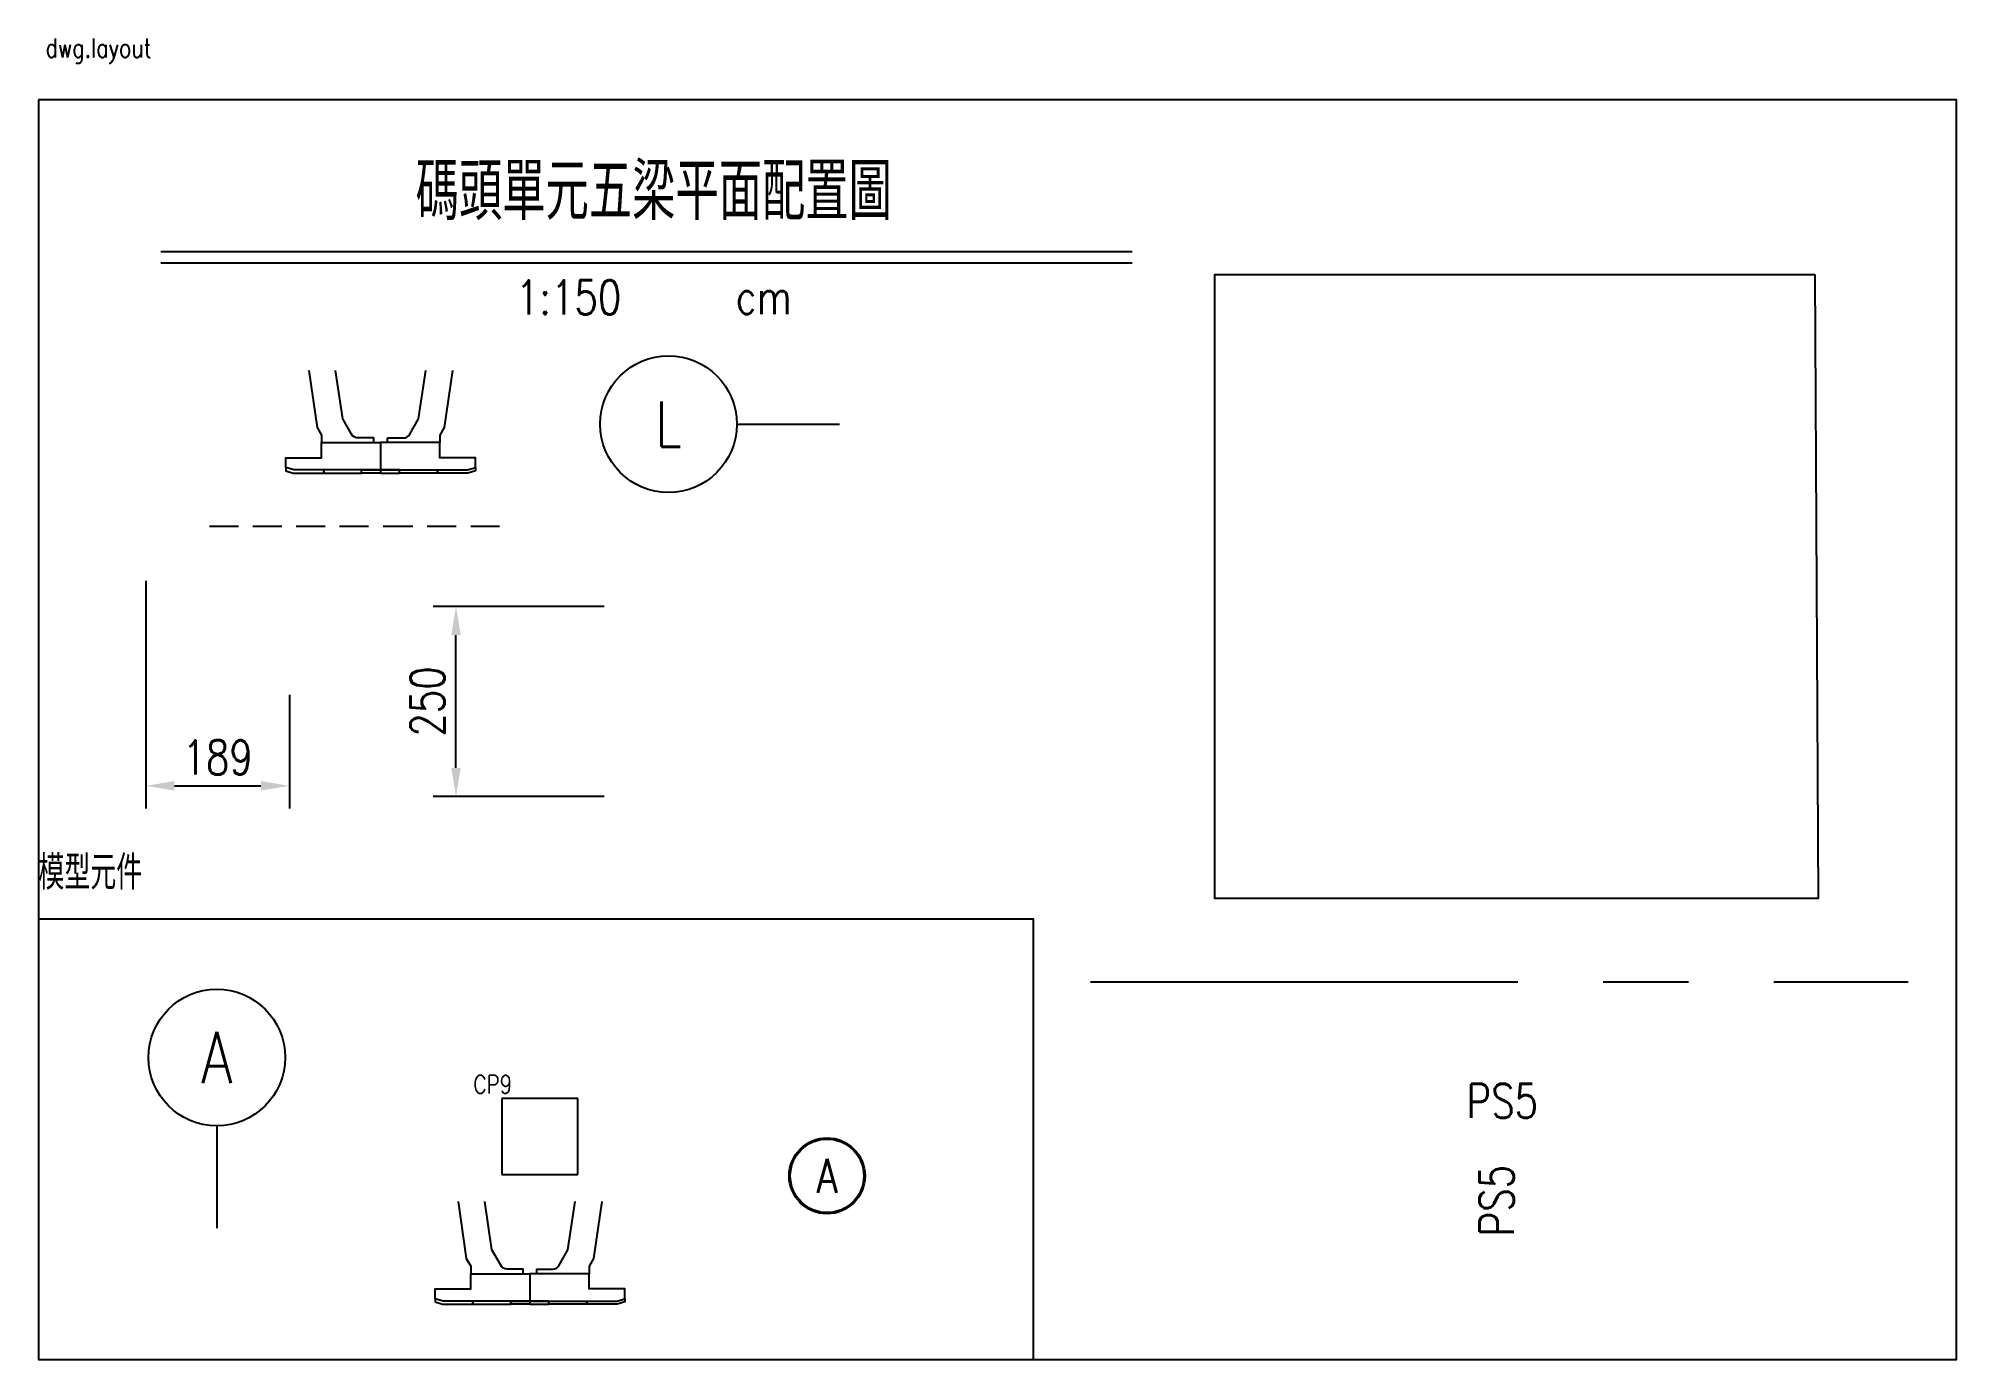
# Model space of a CAD drawing. Extents: x -4754 to 4976, y -19960 to 3841.
# Drawn here: x -4262 to -1736, y 1205 to 2945 of the extents above; entities that cross this region are included whole.
import ezdxf
from ezdxf.enums import TextEntityAlignment as Align

# ---------------------------------------------------------------- set-up
doc = ezdxf.new("R2010")
doc.units = 0
doc.header["$LTSCALE"] = 3
doc.linetypes.add('CENTER', pattern=[2, 1.25, -0.25, 0.25, -0.25])
doc.linetypes.add('DASHED', pattern=[19.05, 12.7, -6.35])
doc.layers.get('0').update_dxf_attribs({"linetype": 'CONTINUOUS'})
doc.layers.add('HB_0', color=7, linetype='CONTINUOUS', transparency=0.5)
for name, color, linetype in [('HB_DIM', 1, 'CONTINUOUS'), ('HB_SYMBOLS', 7, 'CONTINUOUS'), ('HB_TXT_CTEXT', 2, 'CONTINUOUS'), ('底圖', 7, 'CONTINUOUS'), ('預鑄樁帽', 6, 'CONTINUOUS'), ('預鑄版_TXT', 2, 'CONTINUOUS')]:
    doc.layers.add(name, color=color, linetype=linetype)
doc.styles.get("Standard").update_dxf_attribs({"font": 'ROMANS.shx', "width": 0.8, "bigfont": 'LCHINA.shx'})
doc.dimstyles.new('150cm', dxfattribs={"dimscale": 15, "dimtxt": 3, "dimasz": 2.5, "dimexe": 2, "dimexo": 2, "dimgap": 1, "dimtad": 1, "dimdsep": 46, "dimtxsty": 'Standard', "dimcen": 0, "dimclrt": 2, "dimadec": 0, "dimazin": 0, "dimtfac": 1, "dimtix": 1, "dimtmove": 2, "dimatfit": 3, "dimfxl": 0, "dimtolj": 1, "dimtzin": 0, "dimarcsym": 0})

msp = doc.modelspace()

# ---------------------------------------------------------------- texts
at = {"color": 0, "linetype": 'Continuous', "insert": (-4252.662, 2945.101), "char_height": 25, "width": 191.4764, "attachment_point": 1}
msp.add_mtext('{dwg.layout}', dxfattribs=at)
at = {"linetype": 'Continuous', "insert": (-4261.946, 1868.779), "char_height": 45, "width": 231.61621, "attachment_point": 1}
msp.add_mtext('{模型元件}', dxfattribs=at)
at = {"layer": '預鑄版_TXT', "linetype": 'Continuous', "width": 0.8}
msp.add_text('PS5', height=45, dxfattribs=at).set_placement((-2334.135, 1545.498), align=Align.MIDDLE)
msp.add_text('PS5', height=45, rotation=90, dxfattribs=at).set_placement((-2341.599, 1414.131), align=Align.MIDDLE)

# ---------------------------------------------------------------- blocks, each defined once
blk = doc.blocks.new('gr_t')
at = {"layer": 'HB_SYMBOLS', "color": 4, "linetype": 'Continuous'}
blk.add_line((0, -6), (0, -15), dxfattribs=at)
blk.add_circle((0, 0), 6, dxfattribs=at)
at = {"layer": 'HB_SYMBOLS', "color": 4, "linetype": 'Continuous', "width": 0.8}
blk.add_attdef('A', text='', height=4.5, dxfattribs=at).set_placement((0, 0), align=Align.MIDDLE)
blk = doc.blocks.new('fender')
at = {"color": 7, "linetype": 'Continuous'}
for points in [[(-94.7, -0.1), (-83.8, -75), (-78, -85.1), (-78, -95.1)], [(94.7, -0.1), (83.8, -75), (78, -85.1), (78, -95.1)]]:
    blk.add_lwpolyline(points, dxfattribs=at)
for points in [[(-9, -95.1), (-9, -89.4, 0.414214), (-9.5, -88.9), (-29.8, -88.9, -0.272631), (-38.5, -83.9), (-50, -63.5), (-59.4, -0.1)], [(9, -95.1), (9, -89.4, -0.414214), (9.5, -88.9), (29.8, -88.9, 0.272631), (38.5, -83.9), (50, -63.5), (59.4, -0.1)]]:
    blk.add_lwpolyline(points, format="xyb", dxfattribs=at)
for points in [[(0, -95.1), (0, -131.1), (-114.4, -131.1), (-125, -127.9), (-125, -115.1), (-78, -115.1), (-78, -95.1)], [(0, -95.1), (0, -131.1), (114.4, -131.1), (125, -127.9), (125, -115.1), (78, -115.1), (78, -95.1)], [(-115, -135.1), (-75, -135.1), (-75, -131.1), (-114.4, -131.1), (-125, -127.9), (-125, -132.1)], [(-75, -131.1), (-75, -135.1), (-25, -135.1), (-25, -131.1)], [(0, -131.1), (0, -135.1), (-25, -135.1), (-25, -131.1)], [(0, -131.1), (0, -135.1), (25, -135.1), (25, -131.1)], [(75, -131.1), (75, -135.1), (25, -135.1), (25, -131.1)], [(115, -135.1), (75, -135.1), (75, -131.1), (114.4, -131.1), (125, -127.9), (125, -132.1)]]:
    blk.add_lwpolyline(points, close=True, dxfattribs=at)
blk = doc.blocks.new('title')
at = {"layer": 'HB_TXT_CTEXT', "color": 3}
blk.add_line((-639.6, 0), (639.6, 0), dxfattribs=at)
at = {"layer": 'HB_TXT_CTEXT', "color": 1}
blk.add_line((-639.6, -15), (639.6, -15), dxfattribs=at)
at = {"color": 3, "linetype": 'Continuous', "width": 0.8}
blk.add_attdef('碼頭單元五梁平面配置圖', text='', height=75, dxfattribs=at).set_placement((9.6, 82.5), align=Align.MIDDLE)
at = {"color": 2, "linetype": 'Continuous', "width": 0.8}
for tag, p in [('1:150', (-102.6, -60.5)), ('CM', (154.5, -60))]:
    blk.add_attdef(tag, text='', height=45, dxfattribs=at).set_placement(p, align=Align.MIDDLE)
blk = doc.blocks.new('*D50')
at = {"layer": 'HB_DIM', "color": 0, "lineweight": -2, "transparency": 16777216}
for p, q in [((-4120.3, 2230.5), (-4120.3, 1930.5)), ((-3931.3, 2080.5), (-3931.3, 1930.5)), ((-4082.8, 1960.5), (-3968.8, 1960.5))]:
    blk.add_line(p, q, dxfattribs=at)
at = {"layer": 'HB_DIM', "color": 0, "transparency": 16777216}
for points in [[(-4082.8, 1966.8), (-4082.8, 1954.3), (-4120.3, 1960.5)], [(-3968.8, 1954.3), (-3968.8, 1966.8), (-3931.3, 1960.5)]]:
    blk.add_solid(points, dxfattribs=at)
at = {"layer": 'HB_DIM', "color": 2, "linetype": 'Continuous', "transparency": 16777216, "insert": (-4025.8, 1998), "char_height": 45, "attachment_point": 5}
blk.add_mtext('\\A1;189', dxfattribs=at)
blk = doc.blocks.new('*D51')
at = {"layer": 'HB_DIM', "color": 0, "lineweight": -2, "transparency": 16777216}
for p, q in [((-3517, 2196.6), (-3742, 2196.6)), ((-3712, 1984.1), (-3712, 2159.1)), ((-3517, 1946.6), (-3742, 1946.6))]:
    blk.add_line(p, q, dxfattribs=at)
at = {"layer": 'HB_DIM', "color": 0, "transparency": 16777216}
for points in [[(-3705.7, 2159.1), (-3718.2, 2159.1), (-3712, 2196.6)], [(-3718.2, 1984.1), (-3705.7, 1984.1), (-3712, 1946.6)]]:
    blk.add_solid(points, dxfattribs=at)
at = {"layer": 'HB_DIM', "color": 2, "linetype": 'Continuous', "transparency": 16777216, "insert": (-3749.5, 2071.6), "char_height": 45, "attachment_point": 5, "rotation": 90}
blk.add_mtext('\\A1;250', dxfattribs=at)
blk = doc.blocks.new('pilecap')
at = {"layer": '預鑄樁帽', "linetype": 'DASHED', "ltscale": 100}
blk.add_lwpolyline([(-50, -50), (50, -50), (50, 50), (-50, 50)], close=True, dxfattribs=at)
at = {"width": 0.8}
blk.add_attdef('A', text='', height=24, dxfattribs=at).set_placement((-61.9, 68.6), align=Align.MIDDLE)
blk = doc.blocks.new('linelabel')
at = {"layer": 'HB_SYMBOLS', "color": 4, "linetype": 'Continuous'}
blk.add_line((0, -90), (0, -225), dxfattribs=at)
blk.add_circle((0, 0), 90, dxfattribs=at)
at = {"color": 4, "width": 0.8}
blk.add_attdef('A', text='', height=67.5, dxfattribs=at).set_placement((0, 0), align=Align.MIDDLE)
blk = doc.blocks.new('pile')
at = {"layer": 'HB_0', "linetype": 'Continuous'}
for radius in [50, 48.4]:
    blk.add_circle((0, 0), radius, dxfattribs=at)
at = {"color": 2, "width": 0.8}
blk.add_attdef('A', text='', height=45, dxfattribs=at).set_placement((0, 0), align=Align.MIDDLE_CENTER)

# ---------------------------------------------------------------- dimensions: what is measured, and where the dimension line sits
at = {"layer": 'HB_DIM'}
dim = msp.add_linear_dim(base=(-3931.279, 1960.544), p1=(-4120.279, 2260.544), p2=(-3931.279, 2110.544), dimstyle='150cm', dxfattribs=at)
dim.commit()
dim.dimension.update_dxf_attribs({"geometry": '*D50', "text_midpoint": (-4025.779, 1998.044)})
dim = msp.add_linear_dim(base=(-3711.983, 2196.65), p1=(-3486.983, 1946.65), p2=(-3486.983, 2196.65), angle=90, dimstyle='150cm', dxfattribs=at)
dim.commit()
dim.dimension.update_dxf_attribs({"geometry": '*D51', "text_midpoint": (-3749.483, 2071.65)})

# ---------------------------------------------------------------- linework, layer by layer
at = {"color": 7, "linetype": 'Continuous'}
msp.add_lwpolyline([(-4261.946, 2864.03), (-4261.946, 1204.687), (-1735.853, 1204.687), (-1735.853, 2864.03)], close=True, dxfattribs=at)
at = {"linetype": 'DASHED'}
msp.add_lwpolyline([(-4036.705, 2302.57), (-3806.896, 2302.57), (-3642.424, 2302.57)], dxfattribs=at)
at = {"linetype": 'Continuous'}
msp.add_lwpolyline([(-4261.946, 1784.957), (-4261.946, 1204.687), (-2951.385, 1204.687), (-2951.385, 1784.957)], close=True, dxfattribs=at)
at = {"color": 252, "linetype": 'CENTER', "ltscale": 150}
msp.add_lwpolyline([(-2876.368, 1702.361), (-1799.622, 1702.361)], dxfattribs=at)
at = {"layer": '底圖', "color": 4, "linetype": 'Continuous'}
msp.add_lwpolyline([(-1922.391, 2634.081), (-1918.264, 1812.23), (-2712.795, 1812.23), (-2712.795, 2634.081), (-1922.391, 2634.081)], dxfattribs=at)

# ---------------------------------------------------------------- block references
at = {"linetype": 'Continuous'}
for name, p, values in [('title', (-3461.128, 2664.503), {'碼頭單元五梁平面配置圖': '碼頭單元五梁平面配置圖', '1:150': '1:150', 'CM': 'cm'}), ('linelabel', (-4027.022, 1602.659), {'A': 'A'}), ('pile', (-3223.332, 1446.794), {'A': 'A'})]:
    msp.add_blockref(name, p, dxfattribs=at).add_auto_attribs(values)
for p in [(-3811.213, 2507.651), (-3614.627, 1412.881)]:
    msp.add_blockref('fender', p)
msp.add_blockref('pilecap', (-3601.628, 1498.692)).add_auto_attribs({'A': 'CP9'})
at = {"layer": '底圖'}
ref = msp.add_blockref('gr_t', (-3432.097, 2436.97), dxfattribs=dict(at, xscale=15, yscale=15, zscale=15, rotation=90))
ref.add_attrib('A', 'L', dxfattribs={"layer": 'HB_SYMBOLS', "color": 4, "linetype": 'Continuous', "height": 60, "width": 0.8}).set_placement((-3432.097, 2436.97), align=Align.MIDDLE)

msp.set_redraw_order([(e.dxf.handle, doc.entitydb.next_handle()) for e in msp.query("TEXT MTEXT ATTDEF DIMENSION ARC_DIMENSION")])  # texts and dimensions are drawn at this point

doc.saveas('drawing.dxf')
